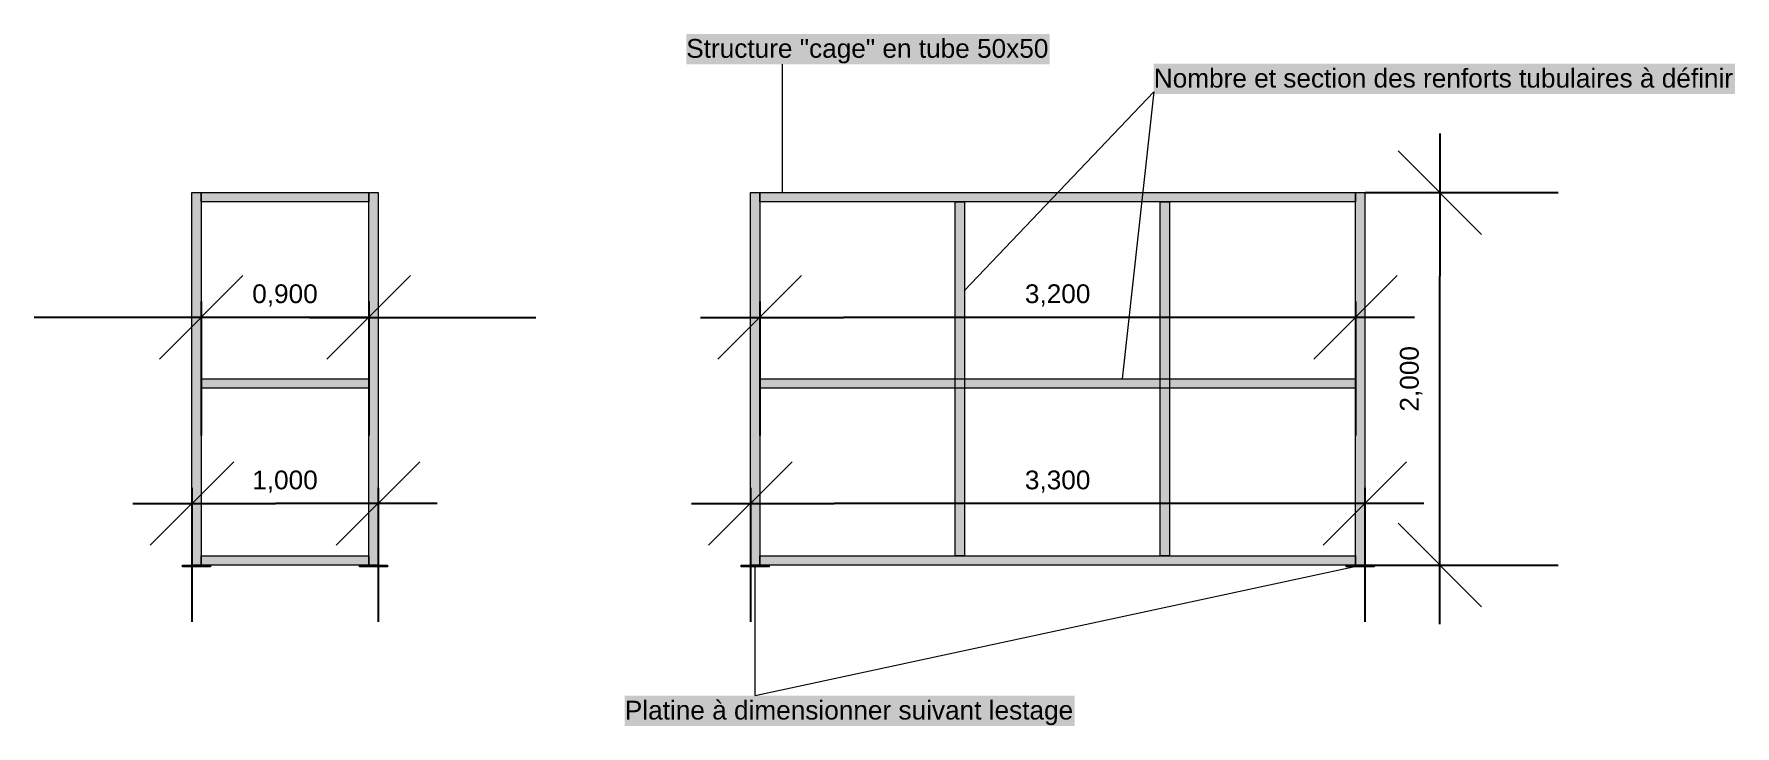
# Model space of a CAD drawing. Header units: metres. Extents: x 1838950 to 1842843, y 5171318 to 5174224.
# Drawn here: x 1841221.55 to 1841230.69, y 5171429.14 to 5171432.85 of the extents above; entities that cross this region are included whole.
import ezdxf

# ---------------------------------------------------------------- set-up
doc = ezdxf.new("R2010")
doc.units = ezdxf.units.M
doc.header["$LTSCALE"] = 0.0254
doc.header["$PDMODE"] = 1
doc.header["$PDSIZE"] = -2
doc.layers.get('0').update_dxf_attribs({"lineweight": 18})
doc.layers.get('DEFPOINTS').update_dxf_attribs({"lineweight": 18})
doc.layers.add('00 CHAZAL HABILLAGE EDICULES 2', color=6, linetype='Continuous', lineweight=13, true_color=0xff00ff)
doc.styles.add('Arial', font='arial.ttf')
doc.dimstyles.new('Arch', dxfattribs={"dimtxt": 302.065972, "dimasz": 0.002245, "dimexe": 0.003175, "dimexo": 0.001587, "dimgap": 0.001587, "dimtad": 1, "dimzin": 3, "dimtxsty": 'Arial', "dimblk": 'VW_SLASH', "dimblk1": 'VW_SLASH', "dimblk2": 'VW_SLASH', "dimcen": 0, "dimdle": 0.001587, "dimazin": 0, "dimtfac": 1, "dimtix": 1, "dimtmove": 0, "dimatfit": 0, "dimldrblk": 'VW_FILLEDARROW-3', "dimfxl": 1, "dimfrac": 2, "dimtolj": 1, "dimtzin": 3, "dimarcsym": 0})

msp = doc.modelspace()

# ---------------------------------------------------------------- texts
at = {"layer": '00 CHAZAL HABILLAGE EDICULES 2', "char_height": 0.100689, "attachment_point": 1, "line_spacing_factor": 0.970891, "style": 'Arial'}
for s, insert in [('Structure "cage" en tube 50x50', (1841225.0553, 5171432.825)), ('Nombre et section des renforts tubulaires à définir', (1841227.5664, 5171432.6651)), ('Platine à dimensionner suivant lestage', (1841224.7253, 5171429.2708))]:
    msp.add_mtext(s, dxfattribs=dict(at, insert=insert))

# ---------------------------------------------------------------- blocks, each defined once
blk = doc.blocks.new('VW_SLASH')
at = {"color": 0, "linetype": 'ByBlock', "lineweight": -2, "transparency": 16777216}
blk.add_line((0.707, 0), (-1, 0), dxfattribs=at)
at = {"color": 0, "lineweight": 20, "transparency": 16777216, "flags": 128}
blk.add_lwpolyline([(0.5, 0.5), (-0.5, -0.5)], dxfattribs=at)
blk = doc.blocks.new('*D1642')
at = {"layer": '00 CHAZAL HABILLAGE EDICULES 2', "color": 0, "linetype": 'Continuous', "lineweight": -2, "transparency": 16777216}
for p, q in [((1841225.4, 5171430.4153), (1841225.4, 5171429.6953)), ((1841228.7, 5171430.4153), (1841228.7, 5171429.6953)), ((1841228.251, 5171430.3303), (1841225.849, 5171430.3303))]:
    blk.add_line(p, q, dxfattribs=at)
at = {"layer": 'DEFPOINTS', "color": 0, "linetype": 'Continuous', "transparency": 16777216}
for p in [(1841225.4, 5171430.4169), (1841228.7, 5171430.4169), (1841225.4, 5171430.3303)]:
    blk.add_point(p, dxfattribs=at)
at = {"layer": '00 CHAZAL HABILLAGE EDICULES 2', "color": 0, "linetype": 'Continuous', "lineweight": -2, "transparency": 16777216, "xscale": 0.44896484375, "yscale": 0.44896484375, "zscale": 0.44896484375, "rotation": 180}
blk.add_blockref('VW_SLASH', (1841225.4, 5171430.3303), dxfattribs=at)
at = {"layer": '00 CHAZAL HABILLAGE EDICULES 2', "color": 0, "linetype": 'Continuous', "lineweight": -2, "transparency": 16777216, "xscale": 0.44896484375, "yscale": 0.44896484375, "zscale": 0.44896484375}
blk.add_blockref('VW_SLASH', (1841228.7, 5171430.3303), dxfattribs=at)
at = {"layer": '00 CHAZAL HABILLAGE EDICULES 2', "color": 0, "linetype": 'Continuous', "lineweight": 5, "transparency": 16777216, "insert": (1841227.05, 5171430.4477), "char_height": 0.10069, "attachment_point": 5, "style": 'Arial'}
blk.add_mtext('\\A1;3,300', dxfattribs=at)
blk = doc.blocks.new('VW_FILLEDARROW-3')
at = {"linetype": 'Continuous', "lineweight": 0, "transparency": 16777216}
blk.add_hatch(color=0, dxfattribs=at).paths.add_polyline_path([(-1.414, 0.379), (0, 0), (-1.414, -0.379)])
at = {"color": 0, "lineweight": 5, "transparency": 16777216, "flags": 128}
blk.add_lwpolyline([(-1.414, 0.379), (0, 0), (-1.414, -0.379)], close=True, dxfattribs=at)
blk = doc.blocks.new('*D1643')
at = {"layer": '00 CHAZAL HABILLAGE EDICULES 2', "color": 0, "linetype": 'Continuous', "lineweight": -2, "transparency": 16777216}
for p, q in [((1841228.7016, 5171432), (1841229.7377, 5171432)), ((1841229.1027, 5171430.449), (1841229.1027, 5171431.551)), ((1841228.7016, 5171430), (1841229.7377, 5171430))]:
    blk.add_line(p, q, dxfattribs=at)
at = {"layer": 'DEFPOINTS', "color": 0, "linetype": 'Continuous', "transparency": 16777216}
for p in [(1841228.7, 5171432), (1841229.1027, 5171432), (1841228.7, 5171430)]:
    blk.add_point(p, dxfattribs=at)
at = {"layer": '00 CHAZAL HABILLAGE EDICULES 2', "color": 0, "linetype": 'Continuous', "lineweight": -2, "transparency": 16777216, "xscale": 0.44896484375, "yscale": 0.44896484375, "zscale": 0.44896484375}
for p, rotation in [((1841229.1027, 5171432), 90), ((1841229.1027, 5171430), 270)]:
    blk.add_blockref('VW_SLASH', p, dxfattribs=dict(at, rotation=rotation))
at = {"layer": '00 CHAZAL HABILLAGE EDICULES 2', "color": 0, "linetype": 'Continuous', "lineweight": 5, "transparency": 16777216, "insert": (1841228.9482, 5171431), "char_height": 0.10069, "attachment_point": 5, "rotation": 90, "style": 'Arial'}
blk.add_mtext('\\A1;2,000', dxfattribs=at)
blk = doc.blocks.new('*D1644')
at = {"layer": '00 CHAZAL HABILLAGE EDICULES 2', "color": 0, "linetype": 'Continuous', "lineweight": -2, "transparency": 16777216}
for p, q in [((1841222.4, 5171430.4153), (1841222.4, 5171429.6953)), ((1841223.4, 5171430.4153), (1841223.4, 5171429.6953)), ((1841222.951, 5171430.3303), (1841222.849, 5171430.3303))]:
    blk.add_line(p, q, dxfattribs=at)
at = {"layer": 'DEFPOINTS', "color": 0, "linetype": 'Continuous', "transparency": 16777216}
for p in [(1841222.4, 5171430.4169), (1841223.4, 5171430.4169), (1841222.4, 5171430.3303)]:
    blk.add_point(p, dxfattribs=at)
at = {"layer": '00 CHAZAL HABILLAGE EDICULES 2', "color": 0, "linetype": 'Continuous', "lineweight": -2, "transparency": 16777216, "xscale": 0.44896484375, "yscale": 0.44896484375, "zscale": 0.44896484375, "rotation": 180}
blk.add_blockref('VW_SLASH', (1841222.4, 5171430.3303), dxfattribs=at)
at = {"layer": '00 CHAZAL HABILLAGE EDICULES 2', "color": 0, "linetype": 'Continuous', "lineweight": -2, "transparency": 16777216, "xscale": 0.44896484375, "yscale": 0.44896484375, "zscale": 0.44896484375}
blk.add_blockref('VW_SLASH', (1841223.4, 5171430.3303), dxfattribs=at)
at = {"layer": '00 CHAZAL HABILLAGE EDICULES 2', "color": 0, "linetype": 'Continuous', "lineweight": 5, "transparency": 16777216, "insert": (1841222.9, 5171430.4477), "char_height": 0.10069, "attachment_point": 5, "style": 'Arial'}
blk.add_mtext('\\A1;1,000', dxfattribs=at)
blk = doc.blocks.new('*D1645')
at = {"layer": '00 CHAZAL HABILLAGE EDICULES 2', "color": 0, "linetype": 'Continuous', "lineweight": -2, "transparency": 16777216}
for p, q in [((1841222.45, 5171431.4153), (1841222.45, 5171430.6953)), ((1841223.35, 5171431.4153), (1841223.35, 5171430.6953)), ((1841222.001, 5171431.3303), (1841221.5521, 5171431.3303)), ((1841223.35, 5171431.3303), (1841222.45, 5171431.3303)), ((1841223.799, 5171431.3303), (1841224.2479, 5171431.3303))]:
    blk.add_line(p, q, dxfattribs=at)
at = {"layer": 'DEFPOINTS', "color": 0, "linetype": 'Continuous', "transparency": 16777216}
for p in [(1841222.45, 5171431.4169), (1841223.35, 5171431.4169), (1841222.45, 5171431.3303)]:
    blk.add_point(p, dxfattribs=at)
at = {"layer": '00 CHAZAL HABILLAGE EDICULES 2', "color": 0, "linetype": 'Continuous', "lineweight": -2, "transparency": 16777216, "xscale": 0.44896484375, "yscale": 0.44896484375, "zscale": 0.44896484375}
blk.add_blockref('VW_SLASH', (1841222.45, 5171431.3303), dxfattribs=at)
at = {"layer": '00 CHAZAL HABILLAGE EDICULES 2', "color": 0, "linetype": 'Continuous', "lineweight": -2, "transparency": 16777216, "xscale": 0.44896484375, "yscale": 0.44896484375, "zscale": 0.44896484375, "rotation": 180}
blk.add_blockref('VW_SLASH', (1841223.35, 5171431.3303), dxfattribs=at)
at = {"layer": '00 CHAZAL HABILLAGE EDICULES 2', "color": 0, "linetype": 'Continuous', "lineweight": 5, "transparency": 16777216, "insert": (1841222.9, 5171431.4477), "char_height": 0.10069, "attachment_point": 5, "style": 'Arial'}
blk.add_mtext('\\A1;0,900', dxfattribs=at)
blk = doc.blocks.new('*D1646')
at = {"layer": '00 CHAZAL HABILLAGE EDICULES 2', "color": 0, "linetype": 'Continuous', "lineweight": -2, "transparency": 16777216}
for p, q in [((1841225.45, 5171431.4153), (1841225.45, 5171430.6953)), ((1841228.65, 5171431.4153), (1841228.65, 5171430.6953)), ((1841228.201, 5171431.3303), (1841225.899, 5171431.3303))]:
    blk.add_line(p, q, dxfattribs=at)
at = {"layer": 'DEFPOINTS', "color": 0, "linetype": 'Continuous', "transparency": 16777216}
for p in [(1841225.45, 5171431.4169), (1841228.65, 5171431.4169), (1841225.45, 5171431.3303)]:
    blk.add_point(p, dxfattribs=at)
at = {"layer": '00 CHAZAL HABILLAGE EDICULES 2', "color": 0, "linetype": 'Continuous', "lineweight": -2, "transparency": 16777216, "xscale": 0.44896484375, "yscale": 0.44896484375, "zscale": 0.44896484375, "rotation": 180}
blk.add_blockref('VW_SLASH', (1841225.45, 5171431.3303), dxfattribs=at)
at = {"layer": '00 CHAZAL HABILLAGE EDICULES 2', "color": 0, "linetype": 'Continuous', "lineweight": -2, "transparency": 16777216, "xscale": 0.44896484375, "yscale": 0.44896484375, "zscale": 0.44896484375}
blk.add_blockref('VW_SLASH', (1841228.65, 5171431.3303), dxfattribs=at)
at = {"layer": '00 CHAZAL HABILLAGE EDICULES 2', "color": 0, "linetype": 'Continuous', "lineweight": 5, "transparency": 16777216, "insert": (1841227.05, 5171431.4477), "char_height": 0.10069, "attachment_point": 5, "style": 'Arial'}
blk.add_mtext('\\A1;3,200', dxfattribs=at)

# ---------------------------------------------------------------- dimensions: what is measured, and where the dimension line sits
at = {"layer": '00 CHAZAL HABILLAGE EDICULES 2', "linetype": 'Continuous', "lineweight": 5}
dim = msp.add_linear_dim(base=(1841229.1027, 5171432), p1=(1841228.7, 5171430), p2=(1841228.7, 5171432), angle=270, dimstyle='Arch', override={"dimtxt": 0.100689, "dimasz": 0.448965, "dimexe": 0.635, "dimgap": 0.073431, "dimdec": 3, "dimpost": '<>', "dimtxsty": 'Arial', "dimdle": 0.3175, "dimtmove": 2}, dxfattribs=at)
dim.commit()
dim.dimension.update_dxf_attribs({"geometry": '*D1643', "text_midpoint": (1841228.9482, 5171431), "dimtype": 160})
for base, p1, p2, picture, middle in [((1841222.45, 5171431.3303), (1841223.35, 5171431.4169), (1841222.45, 5171431.4169), '*D1645', (1841222.9, 5171431.4477)), ((1841225.45, 5171431.3303), (1841228.65, 5171431.4169), (1841225.45, 5171431.4169), '*D1646', (1841227.05, 5171431.4477)), ((1841222.4, 5171430.3303), (1841223.4, 5171430.4169), (1841222.4, 5171430.4169), '*D1644', (1841222.9, 5171430.4477)), ((1841225.4, 5171430.3303), (1841228.7, 5171430.4169), (1841225.4, 5171430.4169), '*D1642', (1841227.05, 5171430.4477))]:
    dim = msp.add_linear_dim(base=base, p1=p1, p2=p2, dimstyle='Arch', override={"dimtxt": 0.100689, "dimasz": 0.448965, "dimexe": 0.635, "dimgap": 0.036243, "dimdec": 3, "dimpost": '<>', "dimtxsty": 'Arial', "dimdle": 0.3175, "dimtmove": 2}, dxfattribs=at)
    dim.commit()
    dim.dimension.update_dxf_attribs({"geometry": picture, "text_midpoint": middle, "dimtype": 160})

# ---------------------------------------------------------------- hatches: boundary and pattern name
at = {"layer": '00 CHAZAL HABILLAGE EDICULES 2', "linetype": 'Continuous', "lineweight": 0, "true_color": 0xffff00}
for points in [[(1841222.45, 5171432), (1841222.45, 5171430), (1841222.4, 5171430), (1841222.4, 5171432)], [(1841223.35, 5171431.95), (1841222.45, 5171431.95), (1841222.45, 5171432), (1841223.35, 5171432)], [(1841223.4, 5171432), (1841223.4, 5171430), (1841223.35, 5171430), (1841223.35, 5171432)], [(1841225.45, 5171432), (1841225.45, 5171430), (1841225.4, 5171430), (1841225.4, 5171432)], [(1841228.65, 5171431.95), (1841225.45, 5171431.95), (1841225.45, 5171432), (1841228.65, 5171432)], [(1841228.65, 5171430), (1841228.65, 5171432), (1841228.7, 5171432), (1841228.7, 5171430)], [(1841223.35, 5171430), (1841222.45, 5171430), (1841222.45, 5171430.05), (1841223.35, 5171430.05)], [(1841225.45, 5171430.05), (1841228.65, 5171430.05), (1841228.65, 5171430), (1841225.45, 5171430)]]:
    msp.add_hatch(color=2, dxfattribs=at).paths.add_polyline_path(points)
at = {"layer": '00 CHAZAL HABILLAGE EDICULES 2', "linetype": 'Continuous', "lineweight": 0, "true_color": 0xff00ff}
for points in [[(1841225.5709, 5171432.0032), (1841225.57, 5171432), (1841225.5691, 5171432.0032)], [(1841226.5528, 5171431.4767), (1841226.55, 5171431.475), (1841226.5516, 5171431.4779)], [(1841227.3974, 5171431.003), (1841227.3962, 5171431), (1841227.3957, 5171431.0033)], [(1841225.4241, 5171429.9868), (1841225.425, 5171429.99), (1841225.4259, 5171429.9868)], [(1841228.6342, 5171429.9901), (1841228.6375, 5171429.99), (1841228.6346, 5171429.9885)]]:
    msp.add_hatch(color=6, dxfattribs=at).paths.add_polyline_path(points)
at = {"layer": '00 CHAZAL HABILLAGE EDICULES 2', "linetype": 'Continuous', "lineweight": 0, "true_color": 0xaaaaaa}
for points in [[(1841226.55, 5171431.95), (1841226.55, 5171430.05), (1841226.5, 5171430.05), (1841226.5, 5171431.95)], [(1841227.65, 5171431.95), (1841227.65, 5171430.05), (1841227.6, 5171430.05), (1841227.6, 5171431.95)], [(1841223.35, 5171430.95), (1841222.45, 5171430.95), (1841222.45, 5171431), (1841223.35, 5171431)], [(1841228.65, 5171430.95), (1841225.45, 5171430.95), (1841225.45, 5171431), (1841228.65, 5171431)], [(1841222.35, 5171430), (1841222.5, 5171430), (1841222.5, 5171429.99), (1841222.35, 5171429.99)], [(1841223.3, 5171430), (1841223.45, 5171430), (1841223.45, 5171429.99), (1841223.3, 5171429.99)], [(1841225.35, 5171430), (1841225.5, 5171430), (1841225.5, 5171429.99), (1841225.35, 5171429.99)], [(1841228.6, 5171430), (1841228.75, 5171430), (1841228.75, 5171429.99), (1841228.6, 5171429.99)]]:
    msp.add_hatch(color=253, dxfattribs=at).paths.add_polyline_path(points)

# ---------------------------------------------------------------- linework, layer by layer
at = {"layer": '00 CHAZAL HABILLAGE EDICULES 2'}
for p, q in [((1841225.57, 5171432.6908), (1841225.57, 5171432)), ((1841227.5664, 5171432.5423), (1841226.55, 5171431.475)), ((1841227.5664, 5171432.5423), (1841227.3962, 5171431)), ((1841225.425, 5171429.2994), (1841225.425, 5171429.99)), ((1841225.425, 5171429.2994), (1841228.6375, 5171429.99))]:
    msp.add_line(p, q, dxfattribs=at)
at = {"layer": '00 CHAZAL HABILLAGE EDICULES 2', "flags": 128}
for points in [[(1841222.45, 5171432), (1841222.45, 5171430), (1841222.4, 5171430), (1841222.4, 5171432)], [(1841223.35, 5171431.95), (1841222.45, 5171431.95), (1841222.45, 5171432), (1841223.35, 5171432)], [(1841223.4, 5171432), (1841223.4, 5171430), (1841223.35, 5171430), (1841223.35, 5171432)], [(1841225.45, 5171432), (1841225.45, 5171430), (1841225.4, 5171430), (1841225.4, 5171432)], [(1841228.65, 5171431.95), (1841225.45, 5171431.95), (1841225.45, 5171432), (1841228.65, 5171432)], [(1841226.55, 5171431.95), (1841226.55, 5171430.05), (1841226.5, 5171430.05), (1841226.5, 5171431.95)], [(1841227.65, 5171431.95), (1841227.65, 5171430.05), (1841227.6, 5171430.05), (1841227.6, 5171431.95)], [(1841228.65, 5171430), (1841228.65, 5171432), (1841228.7, 5171432), (1841228.7, 5171430)], [(1841223.35, 5171430.95), (1841222.45, 5171430.95), (1841222.45, 5171431), (1841223.35, 5171431)], [(1841228.65, 5171430.95), (1841225.45, 5171430.95), (1841225.45, 5171431), (1841228.65, 5171431)], [(1841223.35, 5171430), (1841222.45, 5171430), (1841222.45, 5171430.05), (1841223.35, 5171430.05)], [(1841225.45, 5171430.05), (1841228.65, 5171430.05), (1841228.65, 5171430), (1841225.45, 5171430)], [(1841222.35, 5171430), (1841222.5, 5171430), (1841222.5, 5171429.99), (1841222.35, 5171429.99)], [(1841223.3, 5171430), (1841223.45, 5171430), (1841223.45, 5171429.99), (1841223.3, 5171429.99)], [(1841225.35, 5171430), (1841225.5, 5171430), (1841225.5, 5171429.99), (1841225.35, 5171429.99)], [(1841228.6, 5171430), (1841228.75, 5171430), (1841228.75, 5171429.99), (1841228.6, 5171429.99)]]:
    msp.add_lwpolyline(points, close=True, dxfattribs=at)
at = {"layer": '00 CHAZAL HABILLAGE EDICULES 2', "lineweight": 5, "flags": 128}
for points in [[(1841225.5709, 5171432.0032), (1841225.57, 5171432), (1841225.5691, 5171432.0032)], [(1841226.5528, 5171431.4767), (1841226.55, 5171431.475), (1841226.5516, 5171431.4779)], [(1841227.3974, 5171431.003), (1841227.3962, 5171431), (1841227.3957, 5171431.0033)], [(1841225.4241, 5171429.9868), (1841225.425, 5171429.99), (1841225.4259, 5171429.9868)], [(1841228.6342, 5171429.9901), (1841228.6375, 5171429.99), (1841228.6346, 5171429.9885)]]:
    msp.add_lwpolyline(points, close=True, dxfattribs=at)
at = {"layer": '00 CHAZAL HABILLAGE EDICULES 2', "color": 2, "true_color": 0xffff00}
msp.add_solid([(1841225.0553, 5171432.6897), (1841227.0069, 5171432.6897), (1841225.0553, 5171432.852), (1841227.0069, 5171432.852)], dxfattribs=at)
msp.add_solid([(1841225.0553, 5171432.6897), (1841227.0069, 5171432.6897), (1841225.0553, 5171432.852), (1841227.0069, 5171432.852)], dxfattribs=at)
at = {"layer": '00 CHAZAL HABILLAGE EDICULES 2', "color": 253, "true_color": 0xaaaaaa}
for points in [[(1841227.5664, 5171432.5299), (1841230.688, 5171432.5299), (1841227.5664, 5171432.6921), (1841230.688, 5171432.6921)], [(1841227.5664, 5171432.5299), (1841230.688, 5171432.5299), (1841227.5664, 5171432.6921), (1841230.688, 5171432.6921)], [(1841224.7253, 5171429.1355), (1841227.1413, 5171429.1355), (1841224.7253, 5171429.2978), (1841227.1413, 5171429.2978)], [(1841224.7253, 5171429.1355), (1841227.1413, 5171429.1355), (1841224.7253, 5171429.2978), (1841227.1413, 5171429.2978)]]:
    msp.add_solid(points, dxfattribs=at)

msp.set_redraw_order([(e.dxf.handle, doc.entitydb.next_handle()) for e in msp.query("TEXT MTEXT ATTDEF DIMENSION ARC_DIMENSION")])  # texts and dimensions are drawn at this point

doc.saveas('drawing.dxf')
